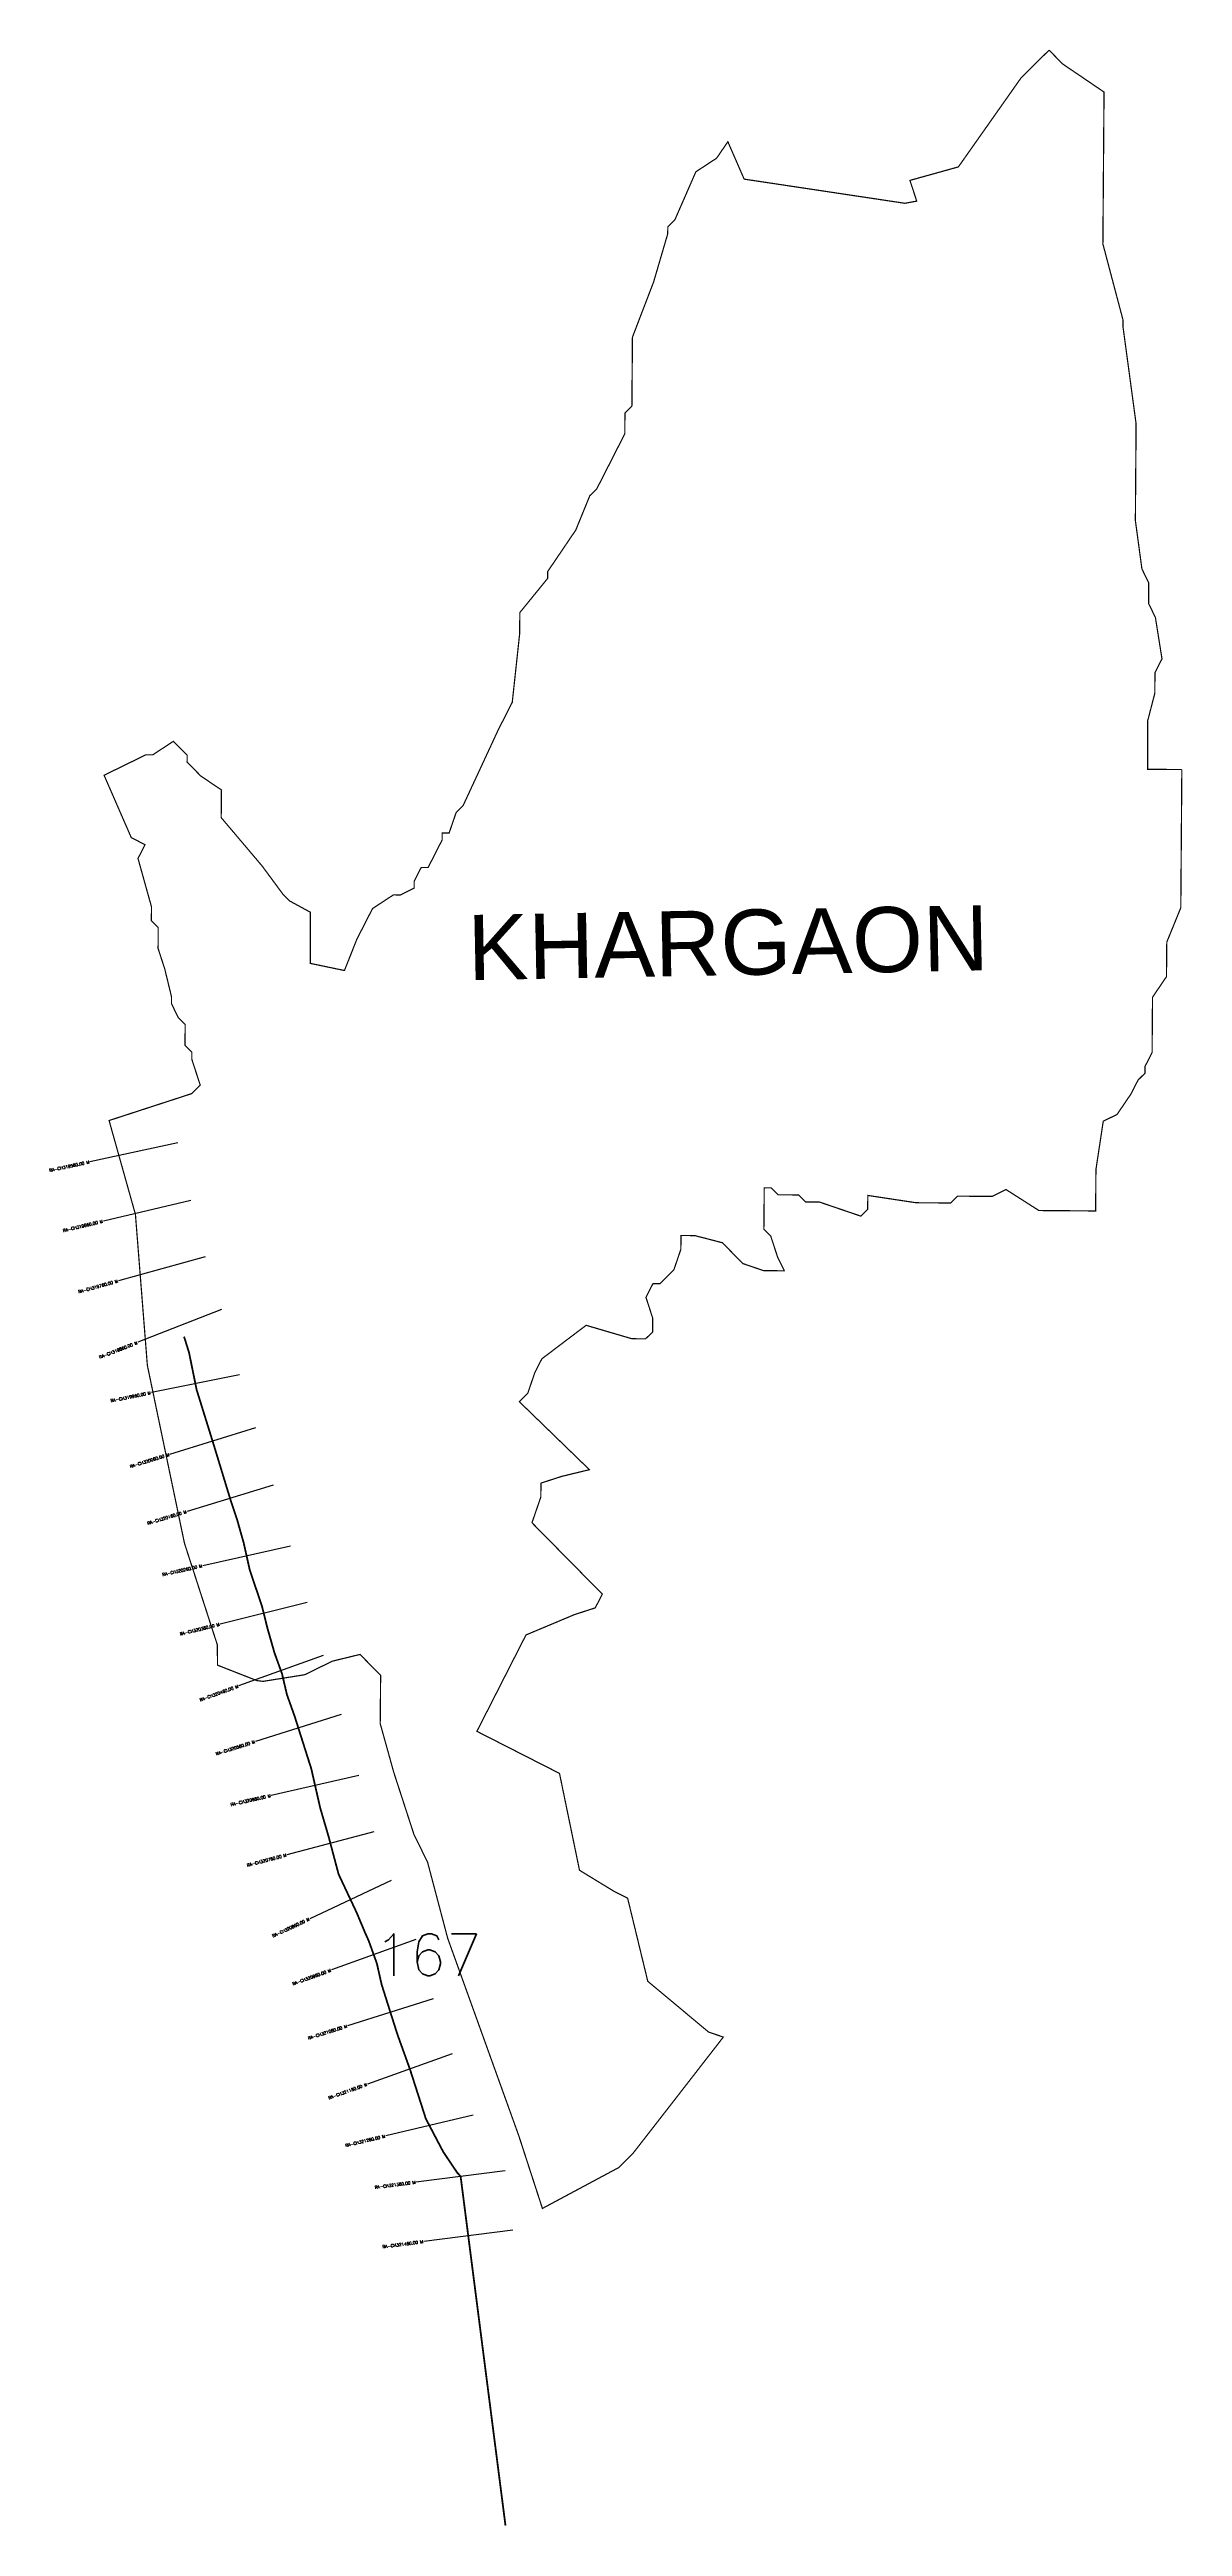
# Model space of a CAD drawing. Header units: metres. Extents: x 287545 to 289435, y 1999172 to 2003305.
import ezdxf
from ezdxf.enums import TextEntityAlignment as Align

# ---------------------------------------------------------------- set-up
doc = ezdxf.new("R2010")
doc.units = ezdxf.units.M
doc.header["$MEASUREMENT"] = 0
for name, color, linetype in [('CS', 134, 'Continuous'), ('CSMark', 6, 'Continuous'), ('NATURALLY PROTECTED', 3, 'Continuous'), ('VILLAGE NAME', 250, 'Continuous')]:
    doc.layers.add(name, color=color, linetype=linetype)
doc.styles.get("Standard").update_dxf_attribs({"font": 'simplex.shx'})

msp = doc.modelspace()

# ---------------------------------------------------------------- linework, layer by layer
at = {"color": 6, "const_width": 2, "flags": 128}
for points in [[(289434.4, 2002103.4), (289432.7, 2001872.9), (289409.3, 2001815.5), (289408.8, 2001757.9), (289385.5, 2001723.5), (289384.8, 2001631.3), (289373.1, 2001608.3), (289373, 2001596.8), (289361.4, 2001585.3), (289349.7, 2001562.4), (289326.4, 2001528), (289303.3, 2001516.6), (289291.1, 2001436), (289290.6, 2001366.9), (289196, 2001367.6), (289141.1, 2001402.6), (289117.9, 2001391.2), (289060.3, 2001391.6), (289048.7, 2001380.2), (288991, 2001380.6), (288910.5, 2001392.8), (288910.3, 2001369.7), (288898.7, 2001358.3), (288829.7, 2001381.8), (288806.7, 2001382), (288795.2, 2001393.6), (288760.6, 2001393.9), (288749.2, 2001405.5), (288737.7, 2001405.5), (288737.1, 2001336.5), (288748.6, 2001324.8), (288759.9, 2001290.2), (288771.2, 2001267), (288736.6, 2001267.3), (288702.1, 2001279.1), (288667.8, 2001313.9), (288621.8, 2001325.8), (288598.8, 2001325.9), (288598.6, 2001302.9), (288586.8, 2001268.4), (288563.6, 2001245.5), (288552, 2001245.6), (288540.4, 2001222.7), (288551.6, 2001188), (288551.4, 2001164.9), (288539.8, 2001153.5), (288516.8, 2001153.7), (288440.5, 2001176.1), (288366.7, 2001120.2), (288355, 2001097.3), (288343.2, 2001062.8), (288329, 2001048.7), (288446, 2000935.2), (288399.8, 2000924), (288365.2, 2000912.8), (288365, 2000889.7), (288350.2, 2000846.6), (288467.5, 2000727.6), (288455.8, 2000704.6), (288421.1, 2000693.4), (288340.2, 2000659.4), (288258.3, 2000498.6), (288396.1, 2000428.4), (288429.5, 2000266.8), (288486.8, 2000231.8), (288509.8, 2000220.1), (288543.4, 2000081.5), (288644.9, 1999996.8), (288669.4, 1999988.4), (288593.8, 1999891), (288518.1, 1999793.6), (288494.9, 1999770.7), (288367.6, 1999702.5), (288328.3, 1999823.5), (288209.6, 2000153.2), (288176, 2000280.3), (288153.3, 2000326.5), (288119.5, 2000430.5), (288108.3, 2000470.9), (288097, 2000511.4), (288097.7, 2000592.1), (288063.3, 2000626.9), (288017.2, 2000615.7), (287970.9, 2000593), (287901.6, 2000582), (287891.1, 2000583.3), (287825.6, 2000609), (287825.2, 2000643.1), (287770.4, 2000812.5), (287708.5, 2001109.3), (287688.6, 2001361.2), (287647.1, 2001509), (287644.7, 2001517.8), (287782.2, 2001562.6), (287796.7, 2001576.9), (287782.6, 2001620.2), (287782.7, 2001631.7), (287771.3, 2001643.3), (287771.6, 2001677.9), (287760.1, 2001689.5), (287748.8, 2001712.7), (287748.8, 2001724.2), (287737.6, 2001770.4), (287726.4, 2001805), (287726.6, 2001839.6), (287715.2, 2001851.2), (287715.4, 2001874.3), (287692.9, 2001955.1), (287704.6, 2001978.1), (287681.7, 2001989.8), (287636.3, 2002093.9), (287705.7, 2002127.9), (287717.4, 2002127.9), (287752, 2002150.6), (287774.9, 2002127.4), (287774.8, 2002115.9), (287797.7, 2002092.6), (287832.1, 2002069.4), (287831.7, 2002023.2), (287900.3, 2001942.1), (287934.5, 2001895.7), (287946, 2001884.1), (287980.4, 2001865.4), (287980.4, 2001780), (288037.3, 2001768.1), (288058.1, 2001820.4), (288084.2, 2001871.5), (288119, 2001894.3), (288130.5, 2001894.2), (288153.6, 2001905.6), (288153.7, 2001917.1), (288165.4, 2001940.1), (288176.9, 2001940), (288200.3, 2001985.9), (288200.4, 2001997.4), (288211.9, 2001997.4), (288223.7, 2002031.8), (288235.3, 2002043.3), (288293.9, 2002169.6), (288317.3, 2002215.6), (288329.7, 2002330.7), (288329.9, 2002365.3), (288376.5, 2002422.6), (288376.5, 2002434), (288423.2, 2002502.9), (288446.7, 2002560.4), (288458.3, 2002571.8), (288505.1, 2002663.7), (288505.3, 2002698.2), (288516.9, 2002709.7), (288517.8, 2002824.9), (288553.1, 2002916.9), (288576.7, 2002997.4), (288576.8, 2003008.9), (288588.4, 2003020.3), (288623.6, 2003100.8), (288658.3, 2003123.6), (288677, 2003151), (288704.2, 2003088.6), (288972.3, 2003048.3), (288992.1, 2003051.9), (288980.8, 2003086.5), (289061.6, 2003109), (289166.5, 2003258), (289212.9, 2003303.8)], [(289212.9, 2003303.8), (289235.8, 2003280.6), (289304.6, 2003233.9), (289302.7, 2002980.4), (289336.3, 2002853.4), (289336.3, 2002841.8), (289358.1, 2002680.3), (289356.9, 2002518.9), (289367.8, 2002438.2), (289379.1, 2002415.1), (289378.9, 2002380.5), (289390.3, 2002357.3), (289401.3, 2002288.1), (289389.6, 2002265.1), (289389.3, 2002230.6), (289377.4, 2002184.6), (289377.4, 2002103.9), (289434.4, 2002103.4)]]:
    msp.add_lwpolyline(points, dxfattribs=at)
at = {"layer": 'CS'}
for p, q in [((287759.2, 2001480.5), (287612.6, 2001448.9)), ((287781, 2001384.5), (287635.1, 2001349.9)), ((287804.8, 2001290.2), (287660.2, 2001250.3)), ((287832.4, 2001202.3), (287692.7, 2001147.7)), ((287862.2, 2001093.7), (287715.2, 2001063.8)), ((287888.9, 2001005.2), (287745.6, 2000960.8)), ((287918.2, 2000909.1), (287774.7, 2000865.5)), ((287947.3, 2000807.6), (287800.9, 2000775)), ((287975.4, 2000713.7), (287829.9, 2000677.5)), ((288001.8, 2000625.4), (287860.8, 2000574.3)), ((288031.9, 2000526.9), (287888.9, 2000481.7)), ((288061.5, 2000425.1), (287915.2, 2000391.7)), ((288086.4, 2000330.9), (287941.4, 2000292.5)), ((288115.3, 2000249.9), (287979.6, 2000186)), ((288156.7, 2000151.2), (288015.6, 2000100.4)), ((288185.5, 2000052.5), (288042.5, 2000007.2)), ((288217, 1999960.7), (288075.8, 1999909.9)), ((288251.9, 1999858.4), (288106.1, 1999823.4)), ((288305.5, 1999765.5), (288156.7, 1999746.4)), ((288318.2, 1999666.3), (288169.5, 1999647.2))]:
    msp.add_line(p, q, dxfattribs=at)
at = {"layer": 'NATURALLY PROTECTED', "const_width": 3, "flags": 128}
msp.add_lwpolyline([(287769.6, 2001157.1), (287770.5, 2001154.7), (287778, 2001130.8), (287790.7, 2001068.6), (287820.4, 2000972.9), (287847.9, 2000882.6), (287858.3, 2000851.6), (287869.2, 2000813.2), (287879.2, 2000768.3), (287899.7, 2000707.4), (287908.7, 2000671.2), (287920.6, 2000629.5), (287933.2, 2000594.6), (287941.4, 2000559.7), (287954.3, 2000523.5), (287963, 2000496), (287982, 2000436.2), (287996.9, 2000370.7), (288011, 2000322.6), (288027.5, 2000260.3), (288057.7, 2000196.1), (288072, 2000162), (288077.7, 2000149.4), (288091.4, 2000111.3), (288099.4, 2000076), (288113.1, 2000032.6), (288125.8, 1999992.6), (288146.7, 1999934.5), (288173.1, 1999852.2), (288202.2, 1999796.8), (288225.8, 1999761.7), (288231.1, 1999756.2), (288306, 1999173.4)], dxfattribs=at)

# ---------------------------------------------------------------- texts
at = {"insert": (288086.7, 2000160.8), "char_height": 70, "attachment_point": 1}
msp.add_mtext_dynamic_manual_height_columns('167', width=95.172, gutter_width=1, heights=[0], dxfattribs=at)
at = {"layer": 'CSMark'}
for s, rotation, p in [('RA-CH319560.00 M', 12.1706, (287611.6, 2001448.7)), ('RA-CH319660.00 M', 13.3309, (287634.1, 2001349.7)), ('RA-CH319760.00 M', 15.4575, (287659.2, 2001250)), ('RA-CH319860.00 M', 21.3622, (287691.8, 2001147.3)), ('RA-CH319960.00 M', 11.522, (287714.2, 2001063.6)), ('RA-CH320060.00 M', 17.2155, (287744.7, 2000960.5)), ('RA-CH320160.00 M', 16.9149, (287773.7, 2000865.2)), ('RA-CH320260.00 M', 12.5625, (287799.9, 2000774.8)), ('RA-CH320360.00 M', 13.9663, (287828.9, 2000677.2)), ('RA-CH320460.00 M', 19.9383, (287859.9, 2000573.9)), ('RA-CH320560.00 M', 17.5487, (287887.9, 2000481.4)), ('RA-CH320660.00 M', 12.8621, (287914.2, 2000391.4)), ('RA-CH320760.00 M', 14.8297, (287940.5, 2000292.3)), ('RA-CH320860.00 M', 25.1867, (287978.7, 2000185.6)), ('RA-CH320960.00 M', 19.8218, (288014.7, 2000100)), ('RA-CH321060.00 M', 17.5841, (288041.5, 2000006.9)), ('RA-CH321160.00 M', 19.783, (288074.9, 1999909.6)), ('RA-CH321260.00 M', 13.4885, (288105.1, 1999823.2)), ('RA-CH321360.00 M', 7.3238, (288155.7, 1999746.3)), ('RA-CH321460.00 M', 7.3238, (288168.5, 1999647.1))]:
    msp.add_text(s, height=5, rotation=rotation, dxfattribs=at).set_placement(p, align=Align.MIDDLE_RIGHT)
at = {"layer": 'VILLAGE NAME', "insert": (288241.7, 2001860.6), "char_height": 108.748, "attachment_point": 1, "rotation": 1.1028}
msp.add_mtext_dynamic_manual_height_columns('{\\fArial|b0|i0|c0|p34;KHARGAON}', width=726.929, gutter_width=543.7, heights=[0], dxfattribs=at)

doc.saveas('drawing.dxf')
